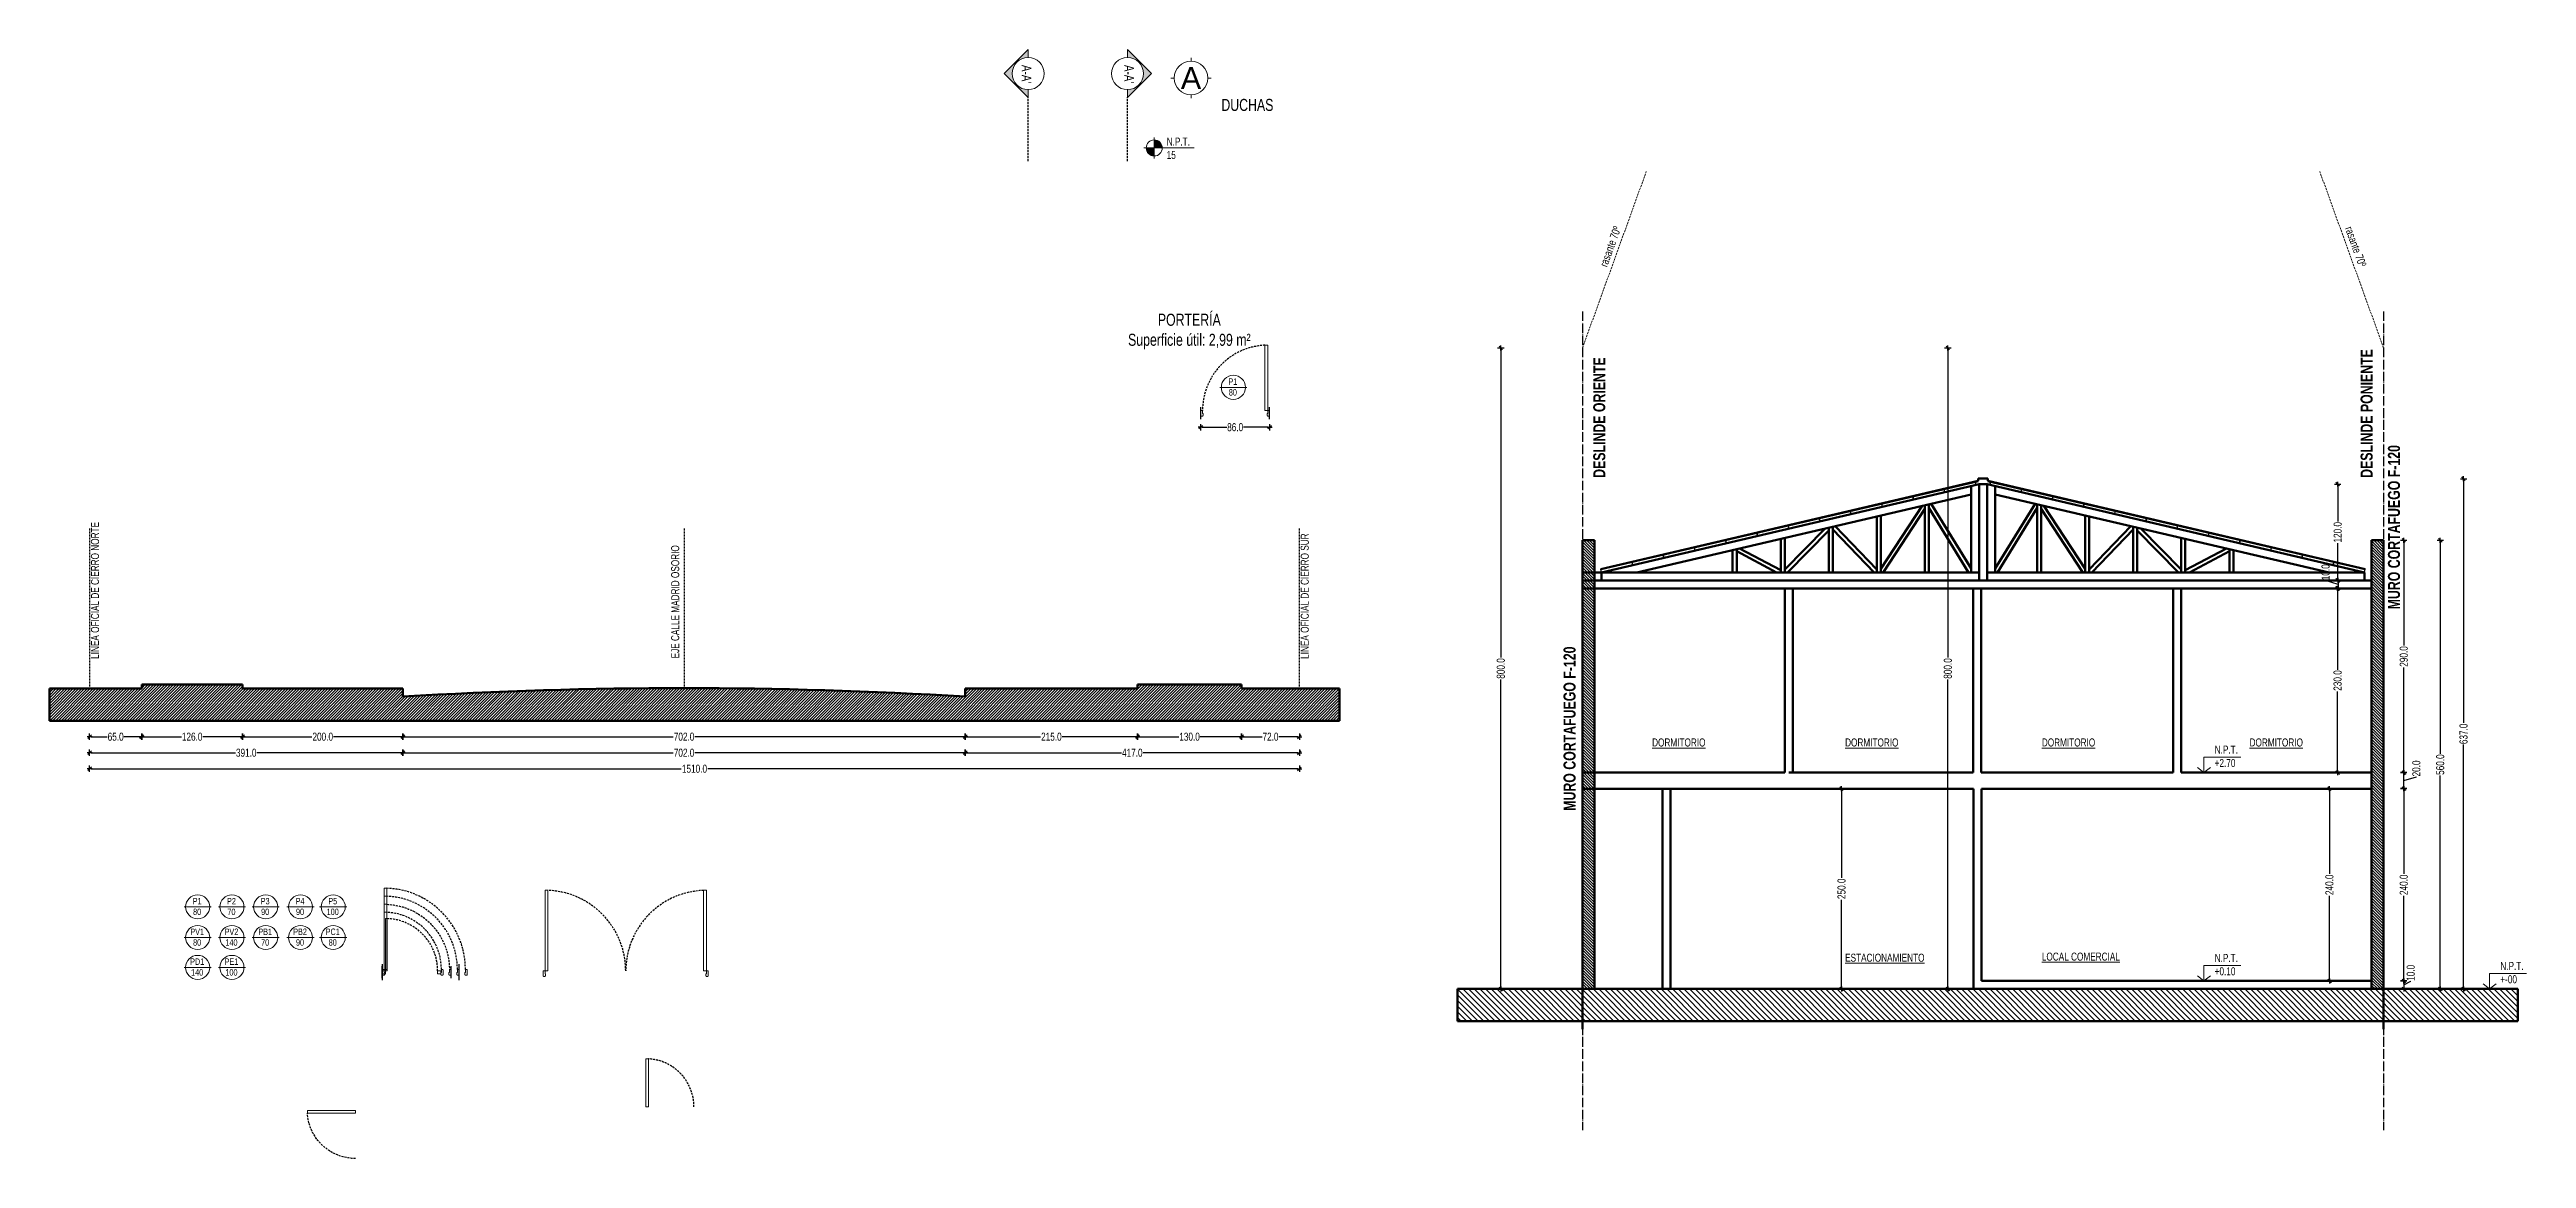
# Model space of a CAD drawing. Header units: centimetres. Extents: x 56177 to 99483, y 493 to 15482.
# Drawn here: x 56595 to 59687, y 5990 to 7374 of the extents above; entities that cross this region are included whole.
import ezdxf
from ezdxf.enums import TextEntityAlignment as Align

# ---------------------------------------------------------------- set-up
doc = ezdxf.new("R2010")
doc.units = ezdxf.units.CM
doc.header["$MEASUREMENT"] = 0
for name, pattern in [('ACAD_ISO04W100', [30, 24, -3, 0, -3]), ('DASHED2', [0.375, 0.25, -0.125]), ('HIDDEN', [0.375, 0.25, -0.125]), ('RAYITAS', [0.375, 0.25, -0.125])]:
    doc.linetypes.add(name, pattern=pattern)
for name, color, linetype, lineweight in [('.001', 252, 'Continuous', 13), ('.002', 2, 'Continuous', 20), ('0.1', 253, 'Continuous', 13), ('0.1 COTAS', 52, 'Continuous', 13), ('0.1 PUNTEADA NORMATIVA', 220, 'DASHED2', 15), ('0.15 PROYECCIONES', 6, 'HIDDEN', 15), ('0.15 TEXTOS', 212, 'Continuous', 20), ('0.2 PUERTAS', 2, 'Continuous', 20), ('0.2 VENTANAS', 2, 'Continuous', 20), ('0.2 VENTANAS PUERTAS', 2, 'Continuous', 25), ('0.5 MUROS', 1, 'Continuous', 50), ('0.8 TERRENO', 5, 'Continuous', 80)]:
    doc.layers.add(name, color=color, linetype=linetype, lineweight=lineweight)
doc.layers.add('0.10 EJES', color=120, linetype='ACAD_ISO04W100')
doc.layers.add('0.12 PUNTEADA', color=142, linetype='HIDDEN')
doc.layers.add('0.12 MOBILIARIO BLOQUES', color=251, linetype='Continuous', lineweight=13, true_color=0x616161)
doc.layers.add('0.13 PAVIMENTOS', color=253, linetype='Continuous', lineweight=15, true_color=0xadadad)
doc.layers.add('COLOR_ GRIS', color=253, linetype='Continuous', true_color=0xb5b5b5)
doc.layers.add('COLOR_ NARANJO', color=2, linetype='Continuous', true_color=0xffff14)
doc.styles.add('NICOLAS', font='swissel.ttf')
doc.styles.add('NICOLAS 1', font='swissl.ttf')
doc.styles.add('NICOLAS 2', font='swisscl.ttf')
doc.dimstyles.new('NICO CMS PEQUEÑAS', dxfattribs={"dimtxt": 10, "dimasz": 2, "dimexe": 0.18, "dimexo": 0.0625, "dimgap": 0.09, "dimtad": 0, "dimdec": 1, "dimzin": 0, "dimdsep": 46, "dimtxsty": 'NICOLAS 2', "dimblk": 'CRUZ2', "dimcen": 0.09, "dimse1": 1, "dimse2": 1, "dimclrd": 256, "dimclrt": 2, "dimadec": 0, "dimazin": 0, "dimtfac": 1, "dimtdec": 1, "dimtofl": 0, "dimtmove": 1, "dimatfit": 2, "dimldrblk": 'CRUZ2', "dimfxl": 1, "dimtolj": 1, "dimtzin": 0, "dimarcsym": 0})
pattern_1 = [(135, (21148.5437, 15969.4408), (-1.76776695, -1.76776695), [])]

msp = doc.modelspace()

# ---------------------------------------------------------------- texts
at = {"layer": '0.15 TEXTOS', "insert": (58123, 7312.09), "char_height": 15, "attachment_point": 3, "style": 'NICOLAS 2'}
msp.add_mtext('\\pxqc;DUCHAS', dxfattribs=at)
at = {"layer": '0.15 TEXTOS', "style": 'NICOLAS 2'}
for s, insert, char_height, width, attachment_point in [('N.P.T.\\P15', (57989.8, 7263.83), 10, 34.5015, 1), ('\\pxqc;PORTERÍA\\PSuperficie útil: 2,99 m²', (58110.21, 7043.96), 15, 184.2666, 3), ('\\pxsm1,qc;P1\\P80', (58064.78, 6963.2), 8, 15.2804, 1), ('{\\LDORMITORIO}', (58595.74, 6513.86), 10, 489.6147, 1), ('{\\LDORMITORIO}', (58836.63, 6513.86), 10, 489.6147, 1), ('{\\LDORMITORIO}', (59082.22, 6513.86), 10, 489.6147, 1), ('N.P.T. \\P+2.70', (59297.94, 6504.91), 10, 489.6147, 1), ('{\\LDORMITORIO}', (59341.51, 6513.86), 10, 489.6147, 1), ('\\pxsm1,qc;P1\\P80', (56772, 6314.8), 8, 15.2804, 1), ('\\pxsm1,qc;P2\\P70', (56814.79, 6314.8), 8, 15.2804, 1), ('\\pxsm1,qc;P3\\P90', (56856.88, 6314.8), 8, 15.2804, 1), ('\\pxsm1,qc;P4\\P90', (56900.39, 6314.8), 8, 15.2804, 1), ('\\pxsm1,qc;P5\\P100', (56941.21, 6314.8), 8, 15.2804, 1), ('\\pxsm1,qc;PV1\\P80', (56772, 6276.57), 8, 15.2804, 1), ('\\pxsm1,qc;PV2\\P140', (56814.79, 6276.57), 8, 15.2804, 1), ('\\pxsm1,qc;PB1\\P70', (56856.88, 6276.57), 8, 15.2804, 1), ('\\pxsm1,qc;PB2\\P90', (56900.39, 6276.57), 8, 15.2804, 1), ('\\pxsm1,qc;PC1\\P80', (56941.21, 6276.57), 8, 15.2804, 1), ('{\\LESTACIONAMIENTO}', (58836.63, 6245.19), 10, 489.6147, 1), ('{\\LLOCAL COMERCIAL}', (59082.22, 6246.55), 10, 489.6147, 1), ('\\pxsm1,qc;PD1\\P140', (56772, 6239.26), 8, 15.2804, 1), ('\\pxsm1,qc;PE1\\P100', (56814.79, 6239.26), 8, 15.2804, 1), ('N.P.T. \\P+0.10', (59297.94, 6244.91), 10, 489.6147, 1)]:
    msp.add_mtext(s, dxfattribs=dict(at, insert=insert, char_height=char_height, width=width, attachment_point=attachment_point))
at = {"layer": '0.15 TEXTOS', "width": 489.6147, "style": 'NICOLAS 2'}
for s, insert, char_height, attachment_point, rotation in [('rasante 70º', (58530.05, 7104.95), 10, 1, 70.1886), ('rasante 70º', (59487.53, 7104.95), 10, 3, 289.8114), ('{\\fSwis721 LtCn BT|b1|i0|c0|p34;MURO CORTAFUEGO F-120}', (59514.23, 6675.04), 15, 1, 90), ('LÍNEA OFICIAL DE CIERRO NORTE', (56647.13, 6613.16), 10, 1, 90), ('EJE CALLE MADRID OSORIO', (57371.34, 6613.8), 10, 1, 90), ('LÍNEA OFICIAL DE CIERRO SUR', (58157.13, 6613.16), 10, 1, 90), ('{\\fSwis721 LtCn BT|b1|i0|c0|p34;MURO CORTAFUEGO F-120}', (58485.17, 6423.6), 15, 1, 90)]:
    msp.add_mtext(s, dxfattribs=dict(at, insert=insert, char_height=char_height, attachment_point=attachment_point, rotation=rotation))
at = {"layer": '0.15 TEXTOS', "char_height": 15, "rotation": 90, "style": 'NICOLAS 2'}
for s, insert, attachment_point in [('{\\fSwis721 LtCn BT|b1|i0|c0|p34;DESLINDE ORIENTE}', (58537.51, 6839.17), 7), ('{\\fSwis721 LtCn BT|b1|i0|c0|p34;DESLINDE PONIENTE}', (59480.08, 6839.17), 1)]:
    msp.add_mtext(s, dxfattribs=dict(at, insert=insert, attachment_point=attachment_point))

# ---------------------------------------------------------------- blocks, each defined once
blk = doc.blocks.new('PU200')
at = {"layer": '.002'}
for points in [[(29252, 12054.2), (29249.8, 12054.2), (29249.8, 12053.9), (29249.5, 12053.9), (29249.5, 12047.5), (29249.8, 12047.5), (29249.8, 12047.2), (29251.8, 12047.2), (29251.8, 12050.9), (29252.5, 12050.9), (29252.5, 12053.7), (29252, 12053.7), (29252, 12054.2)], [(29453, 12054.2), (29455.2, 12054.2), (29455.2, 12053.9), (29455.5, 12053.9), (29455.5, 12047.5), (29455.2, 12047.5), (29455.2, 12047.2), (29453.2, 12047.2), (29453.2, 12050.9), (29452.5, 12050.9), (29452.5, 12053.7), (29453, 12053.7), (29453, 12054.2)]]:
    blk.add_lwpolyline(points, dxfattribs=at)
at = {"layer": '.002', "ltscale": 200}
for points in [[(29255.3, 12047.2), (29251.8, 12047.2), (29251.8, 11946.5), (29255.3, 11946.5)], [(29449.7, 12047.2), (29453.2, 12047.2), (29453.2, 11946.5), (29449.7, 11946.5)]]:
    blk.add_lwpolyline(points, close=True, dxfattribs=at)
at = {"layer": '0.12 PUNTEADA', "linetype": 'RAYITAS', "ltscale": 10}
for centre, start, end in [((29251.5, 12047.7), 272.1011, 359.7), ((29453.4, 12047.7), 180.3, 267.8989)]:
    blk.add_arc(centre, 100.9, start, end, dxfattribs=at)
blk = doc.blocks.new('PU100')
at = {"layer": '.002'}
for points in [[(31504.3, 8260.3), (31502.1, 8260.3), (31502.1, 8260), (31501.8, 8260), (31501.8, 8253.6), (31502.1, 8253.6), (31502.1, 8253.3), (31504.1, 8253.3), (31504.1, 8257), (31504.8, 8257), (31504.8, 8259.8), (31504.3, 8259.8), (31504.3, 8260.3)], [(31605.3, 8260.3), (31607.5, 8260.3), (31607.5, 8260), (31607.8, 8260), (31607.8, 8253.6), (31607.5, 8253.6), (31607.5, 8253.3), (31605.5, 8253.3), (31605.5, 8257), (31604.8, 8257), (31604.8, 8259.8), (31605.3, 8259.8), (31605.3, 8260.3)]]:
    blk.add_lwpolyline(points, dxfattribs=at)
at = {"layer": '.002', "ltscale": 200}
blk.add_lwpolyline([(31602, 8253.3), (31605.5, 8253.3), (31605.5, 8151.9), (31602, 8151.9)], close=True, dxfattribs=at)
at = {"layer": '0.12 PUNTEADA', "linetype": 'RAYITAS', "ltscale": 10}
blk.add_arc((31605.5, 8253.3), 101.4, 180, 268.0219, dxfattribs=at)
blk = doc.blocks.new('pu801hoja')
at = {"layer": '.002', "ltscale": 200}
blk.add_lwpolyline([(7365.8, 1357.3), (7369.3, 1357.3), (7369.3, 1438.7), (7365.8, 1438.7)], close=True, dxfattribs=at)
at = {"layer": '.002'}
for points in [[(7288.1, 1350.3), (7285.9, 1350.3), (7285.9, 1350.6), (7285.6, 1350.6), (7285.6, 1357), (7285.9, 1357), (7285.9, 1357.3), (7287.9, 1357.3), (7287.9, 1353.6), (7288.6, 1353.6), (7288.6, 1350.8), (7288.1, 1350.8), (7288.1, 1350.3)], [(7369.1, 1350.3), (7371.3, 1350.3), (7371.3, 1350.6), (7371.6, 1350.6), (7371.6, 1357), (7371.3, 1357), (7371.3, 1357.3), (7369.3, 1357.3), (7369.3, 1353.6), (7368.6, 1353.6), (7368.6, 1350.8), (7369.1, 1350.8), (7369.1, 1350.3)]]:
    blk.add_lwpolyline(points, dxfattribs=at)
at = {"layer": '0.12 PUNTEADA', "linetype": 'HIDDEN', "ltscale": 10}
blk.add_arc((7369.3, 1357.3), 81.4, 92.4643, 180, dxfattribs=at)
at = {"layer": 'Defpoints', "ltscale": 10}
for p, q in [((7285.6, 1346.3), (7285.6, 1361.3)), ((7371.6, 1346.3), (7371.6, 1361.3))]:
    blk.add_line(p, q, dxfattribs=at)
blk = doc.blocks.new('puerta76')
at = {"layer": '.002', "ltscale": 200}
blk.add_lwpolyline([(1865.5, 141.4), (1862, 141.4), (1862, 212.8), (1865.5, 212.8)], close=True, dxfattribs=at)
at = {"layer": '.002'}
for points in [[(1862.2, 134.4), (1860, 134.4), (1860, 134.7), (1859.7, 134.7), (1859.7, 141.1), (1860, 141.1), (1860, 141.4), (1862, 141.4), (1862, 137.7), (1862.7, 137.7), (1862.7, 134.9), (1862.2, 134.9), (1862.2, 134.4)], [(1933.2, 134.4), (1935.4, 134.4), (1935.4, 134.7), (1935.7, 134.7), (1935.7, 141.1), (1935.4, 141.1), (1935.4, 141.4), (1933.4, 141.4), (1933.4, 137.7), (1932.7, 137.7), (1932.7, 134.9), (1933.2, 134.9), (1933.2, 134.4)]]:
    blk.add_lwpolyline(points, dxfattribs=at)
at = {"layer": '0.12 PUNTEADA', "linetype": 'RAYITAS', "ltscale": 10}
blk.add_arc((1862, 141.4), 71.4, 0, 87.1903, dxfattribs=at)
blk = doc.blocks.new('PU90SIMPLE')
at = {"layer": '.002'}
for points in [[(27494.2, 12751), (27492, 12751), (27492, 12750.7), (27491.7, 12750.7), (27491.7, 12744.3), (27492, 12744.3), (27492, 12744), (27494, 12744), (27494, 12747.7), (27494.7, 12747.7), (27494.7, 12750.5), (27494.2, 12750.5), (27494.2, 12751)], [(27585.2, 12751), (27587.4, 12751), (27587.4, 12750.7), (27587.7, 12750.7), (27587.7, 12744.3), (27587.4, 12744.3), (27587.4, 12744), (27585.4, 12744), (27585.4, 12747.7), (27584.7, 12747.7), (27584.7, 12750.5), (27585.2, 12750.5), (27585.2, 12751)]]:
    blk.add_lwpolyline(points, dxfattribs=at)
at = {"layer": '.002', "ltscale": 200}
blk.add_lwpolyline([(27581.9, 12744), (27585.4, 12744), (27585.4, 12652.6), (27581.9, 12652.6)], close=True, dxfattribs=at)
at = {"layer": '0.12 PUNTEADA', "linetype": 'RAYITAS', "ltscale": 10}
blk.add_arc((27585.4, 12744), 91.4, 180, 267.8054, dxfattribs=at)
at = {"layer": 'Defpoints', "ltscale": 10}
for p, q in [((27491.7, 12757.5), (27491.7, 12737.5)), ((27587.7, 12757.5), (27587.7, 12737.5))]:
    blk.add_line(p, q, dxfattribs=at)
blk = doc.blocks.new('PUERTABAÑO')
at = {"layer": '0.12 PUNTEADA', "ltscale": 10}
blk.add_arc((31671.1, 8932.2), 65, 0, 88.2368, dxfattribs=at)
at = {"layer": '0.2 PUERTAS', "ltscale": 10}
for points in [[(31671.1, 8932.2), (31671.1, 8997.2), (31673.1, 8997.2), (31673.1, 8932.2), (31671.1, 8932.2)], [(31671.1, 8932.2), (31667.1, 8932.2), (31667.1, 8928.2), (31671.1, 8928.2), (31671.1, 8932.2)], [(31740.1, 8932.2), (31736.1, 8932.2), (31736.1, 8928.2), (31740.1, 8928.2), (31740.1, 8932.2)]]:
    blk.add_lwpolyline(points, dxfattribs=at)
blk = doc.blocks.new('CRUZ2')
at = {"layer": 'COLOR_ NARANJO', "color": 8}
for p, q in [((-1.5, 0), (1.5, 0)), ((0, 2), (0, -2))]:
    blk.add_line(p, q, dxfattribs=at)
at = {"layer": 'COLOR_ NARANJO', "color": 4}
blk.add_lwpolyline([(-1.1, -1.1), (0, 0), (1.1, 1.1)], dxfattribs=at)
blk = doc.blocks.new('*D9')
at = {"layer": '0.1 COTAS', "lineweight": -2, "transparency": 16777216}
for p, q in [((56647.4, 6516), (56667.5, 6516)), ((56708.4, 6516), (56688.3, 6516))]:
    blk.add_line(p, q, dxfattribs=at)
at = {"layer": 'Defpoints', "color": 0, "transparency": 16777216}
for p in [(56645.4, 6576), (56710.4, 6576), (56710.4, 6516)]:
    blk.add_point(p, dxfattribs=at)
at = {"layer": '0.1 COTAS', "lineweight": -2, "transparency": 16777216, "xscale": 2, "yscale": 2, "zscale": 2, "rotation": 180}
blk.add_blockref('CRUZ2', (56645.4, 6516), dxfattribs=at)
at = {"layer": '0.1 COTAS', "lineweight": -2, "transparency": 16777216, "xscale": 2, "yscale": 2, "zscale": 2}
blk.add_blockref('CRUZ2', (56710.4, 6516), dxfattribs=at)
at = {"layer": '0.1 COTAS', "color": 2, "transparency": 16777216, "insert": (56677.9, 6516), "char_height": 10, "attachment_point": 5, "style": 'NICOLAS 2'}
blk.add_mtext('\\A1;65.0', dxfattribs=at)
blk = doc.blocks.new('*D10')
at = {"layer": '0.1 COTAS', "lineweight": -2, "ltscale": 10, "transparency": 16777216}
for p, q in [((56712.4, 6516), (56760, 6516)), ((56834.4, 6516), (56786.8, 6516))]:
    blk.add_line(p, q, dxfattribs=at)
at = {"layer": 'Defpoints', "color": 0, "ltscale": 10, "transparency": 16777216}
for p in [(56710.4, 6576), (56836.4, 6576), (56836.4, 6516)]:
    blk.add_point(p, dxfattribs=at)
at = {"layer": '0.1 COTAS', "lineweight": -2, "ltscale": 10, "transparency": 16777216, "xscale": 2, "yscale": 2, "zscale": 2, "rotation": 180}
blk.add_blockref('CRUZ2', (56710.4, 6516), dxfattribs=at)
at = {"layer": '0.1 COTAS', "lineweight": -2, "ltscale": 10, "transparency": 16777216, "xscale": 2, "yscale": 2, "zscale": 2}
blk.add_blockref('CRUZ2', (56836.4, 6516), dxfattribs=at)
at = {"layer": '0.1 COTAS', "color": 2, "ltscale": 10, "transparency": 16777216, "insert": (56773.4, 6516), "char_height": 10, "attachment_point": 5, "style": 'NICOLAS 2'}
blk.add_mtext('\\A1;126.0', dxfattribs=at)
blk = doc.blocks.new('*D11')
at = {"layer": '0.1 COTAS', "lineweight": -2, "ltscale": 10, "transparency": 16777216}
for p, q in [((56838.4, 6516), (56922.8, 6516)), ((57034.4, 6516), (56949.9, 6516))]:
    blk.add_line(p, q, dxfattribs=at)
at = {"layer": 'Defpoints', "color": 0, "ltscale": 10, "transparency": 16777216}
for p in [(56836.4, 6576), (57036.4, 6576), (57036.4, 6516)]:
    blk.add_point(p, dxfattribs=at)
at = {"layer": '0.1 COTAS', "lineweight": -2, "ltscale": 10, "transparency": 16777216, "xscale": 2, "yscale": 2, "zscale": 2, "rotation": 180}
blk.add_blockref('CRUZ2', (56836.4, 6516), dxfattribs=at)
at = {"layer": '0.1 COTAS', "lineweight": -2, "ltscale": 10, "transparency": 16777216, "xscale": 2, "yscale": 2, "zscale": 2}
blk.add_blockref('CRUZ2', (57036.4, 6516), dxfattribs=at)
at = {"layer": '0.1 COTAS', "color": 2, "ltscale": 10, "transparency": 16777216, "insert": (56936.4, 6516), "char_height": 10, "attachment_point": 5, "style": 'NICOLAS 2'}
blk.add_mtext('\\A1;200.0', dxfattribs=at)
blk = doc.blocks.new('*D12')
at = {"layer": '0.1 COTAS', "lineweight": -2, "ltscale": 10, "transparency": 16777216}
for p, q in [((57038.4, 6516), (57373.9, 6516)), ((57736.4, 6516), (57400.9, 6516))]:
    blk.add_line(p, q, dxfattribs=at)
at = {"layer": 'Defpoints', "color": 0, "ltscale": 10, "transparency": 16777216}
for p in [(57036.4, 6576), (57738.4, 6566), (57738.4, 6516)]:
    blk.add_point(p, dxfattribs=at)
at = {"layer": '0.1 COTAS', "lineweight": -2, "ltscale": 10, "transparency": 16777216, "xscale": 2, "yscale": 2, "zscale": 2, "rotation": 180}
blk.add_blockref('CRUZ2', (57036.4, 6516), dxfattribs=at)
at = {"layer": '0.1 COTAS', "lineweight": -2, "ltscale": 10, "transparency": 16777216, "xscale": 2, "yscale": 2, "zscale": 2}
blk.add_blockref('CRUZ2', (57738.4, 6516), dxfattribs=at)
at = {"layer": '0.1 COTAS', "color": 2, "ltscale": 10, "transparency": 16777216, "insert": (57387.4, 6516), "char_height": 10, "attachment_point": 5, "style": 'NICOLAS 2'}
blk.add_mtext('\\A1;702.0', dxfattribs=at)
blk = doc.blocks.new('*D13')
at = {"layer": '0.1 COTAS', "lineweight": -2, "ltscale": 10, "transparency": 16777216}
for p, q in [((57740.4, 6516), (57832.3, 6516)), ((57951.4, 6516), (57859.4, 6516))]:
    blk.add_line(p, q, dxfattribs=at)
at = {"layer": 'Defpoints', "color": 0, "ltscale": 10, "transparency": 16777216}
for p in [(57738.4, 6566), (57953.4, 6576), (57953.4, 6516)]:
    blk.add_point(p, dxfattribs=at)
at = {"layer": '0.1 COTAS', "lineweight": -2, "ltscale": 10, "transparency": 16777216, "xscale": 2, "yscale": 2, "zscale": 2, "rotation": 180}
blk.add_blockref('CRUZ2', (57738.4, 6516), dxfattribs=at)
at = {"layer": '0.1 COTAS', "lineweight": -2, "ltscale": 10, "transparency": 16777216, "xscale": 2, "yscale": 2, "zscale": 2}
blk.add_blockref('CRUZ2', (57953.4, 6516), dxfattribs=at)
at = {"layer": '0.1 COTAS', "color": 2, "ltscale": 10, "transparency": 16777216, "insert": (57845.9, 6516), "char_height": 10, "attachment_point": 5, "style": 'NICOLAS 2'}
blk.add_mtext('\\A1;215.0', dxfattribs=at)
blk = doc.blocks.new('*D14')
at = {"layer": '0.1 COTAS', "lineweight": -2, "ltscale": 10, "transparency": 16777216}
for p, q in [((57955.4, 6516), (58005, 6516)), ((58081.4, 6516), (58031.8, 6516))]:
    blk.add_line(p, q, dxfattribs=at)
at = {"layer": 'Defpoints', "color": 0, "ltscale": 10, "transparency": 16777216}
for p in [(57953.4, 6576), (58083.4, 6576), (58083.4, 6516)]:
    blk.add_point(p, dxfattribs=at)
at = {"layer": '0.1 COTAS', "lineweight": -2, "ltscale": 10, "transparency": 16777216, "xscale": 2, "yscale": 2, "zscale": 2, "rotation": 180}
blk.add_blockref('CRUZ2', (57953.4, 6516), dxfattribs=at)
at = {"layer": '0.1 COTAS', "lineweight": -2, "ltscale": 10, "transparency": 16777216, "xscale": 2, "yscale": 2, "zscale": 2}
blk.add_blockref('CRUZ2', (58083.4, 6516), dxfattribs=at)
at = {"layer": '0.1 COTAS', "color": 2, "ltscale": 10, "transparency": 16777216, "insert": (58018.4, 6516), "char_height": 10, "attachment_point": 5, "style": 'NICOLAS 2'}
blk.add_mtext('\\A1;130.0', dxfattribs=at)
blk = doc.blocks.new('*D15')
at = {"layer": '0.1 COTAS', "lineweight": -2, "ltscale": 10, "transparency": 16777216}
for p, q in [((58085.4, 6516), (58109, 6516)), ((58153.4, 6516), (58129.7, 6516))]:
    blk.add_line(p, q, dxfattribs=at)
at = {"layer": 'Defpoints', "color": 0, "ltscale": 10, "transparency": 16777216}
for p in [(58083.4, 6576), (58155.4, 6576), (58155.4, 6516)]:
    blk.add_point(p, dxfattribs=at)
at = {"layer": '0.1 COTAS', "lineweight": -2, "ltscale": 10, "transparency": 16777216, "xscale": 2, "yscale": 2, "zscale": 2, "rotation": 180}
blk.add_blockref('CRUZ2', (58083.4, 6516), dxfattribs=at)
at = {"layer": '0.1 COTAS', "lineweight": -2, "ltscale": 10, "transparency": 16777216, "xscale": 2, "yscale": 2, "zscale": 2}
blk.add_blockref('CRUZ2', (58155.4, 6516), dxfattribs=at)
at = {"layer": '0.1 COTAS', "color": 2, "ltscale": 10, "transparency": 16777216, "insert": (58119.4, 6516), "char_height": 10, "attachment_point": 5, "style": 'NICOLAS 2'}
blk.add_mtext('\\A1;72.0', dxfattribs=at)
blk = doc.blocks.new('*D16')
at = {"layer": '0.1 COTAS', "lineweight": -2, "ltscale": 10, "transparency": 16777216}
for p, q in [((57740.4, 6496), (57933.3, 6496)), ((58153.4, 6496), (57960.5, 6496))]:
    blk.add_line(p, q, dxfattribs=at)
at = {"layer": 'Defpoints', "color": 0, "ltscale": 10, "transparency": 16777216}
for p in [(57738.4, 6576), (58155.4, 6576), (57738.4, 6496)]:
    blk.add_point(p, dxfattribs=at)
at = {"layer": '0.1 COTAS', "lineweight": -2, "ltscale": 10, "transparency": 16777216, "xscale": 2, "yscale": 2, "zscale": 2, "rotation": 180}
blk.add_blockref('CRUZ2', (57738.4, 6496), dxfattribs=at)
at = {"layer": '0.1 COTAS', "lineweight": -2, "ltscale": 10, "transparency": 16777216, "xscale": 2, "yscale": 2, "zscale": 2}
blk.add_blockref('CRUZ2', (58155.4, 6496), dxfattribs=at)
at = {"layer": '0.1 COTAS', "color": 2, "ltscale": 10, "transparency": 16777216, "insert": (57946.9, 6496), "char_height": 10, "attachment_point": 5, "style": 'NICOLAS 2'}
blk.add_mtext('\\A1;417.0', dxfattribs=at)
blk = doc.blocks.new('*D17')
at = {"layer": '0.1 COTAS', "lineweight": -2, "ltscale": 10, "transparency": 16777216}
for p, q in [((57038.4, 6496), (57373.9, 6496)), ((57736.4, 6496), (57400.9, 6496))]:
    blk.add_line(p, q, dxfattribs=at)
at = {"layer": 'Defpoints', "color": 0, "ltscale": 10, "transparency": 16777216}
for p in [(57036.4, 6566), (57738.4, 6576), (57036.4, 6496)]:
    blk.add_point(p, dxfattribs=at)
at = {"layer": '0.1 COTAS', "lineweight": -2, "ltscale": 10, "transparency": 16777216, "xscale": 2, "yscale": 2, "zscale": 2, "rotation": 180}
blk.add_blockref('CRUZ2', (57036.4, 6496), dxfattribs=at)
at = {"layer": '0.1 COTAS', "lineweight": -2, "ltscale": 10, "transparency": 16777216, "xscale": 2, "yscale": 2, "zscale": 2}
blk.add_blockref('CRUZ2', (57738.4, 6496), dxfattribs=at)
at = {"layer": '0.1 COTAS', "color": 2, "ltscale": 10, "transparency": 16777216, "insert": (57387.4, 6496), "char_height": 10, "attachment_point": 5, "style": 'NICOLAS 2'}
blk.add_mtext('\\A1;702.0', dxfattribs=at)
blk = doc.blocks.new('*D18')
at = {"layer": '0.1 COTAS', "lineweight": -2, "ltscale": 10, "transparency": 16777216}
for p, q in [((56647.4, 6496), (56827.3, 6496)), ((57034.4, 6496), (56854.4, 6496))]:
    blk.add_line(p, q, dxfattribs=at)
at = {"layer": 'Defpoints', "color": 0, "ltscale": 10, "transparency": 16777216}
for p in [(56645.4, 6576), (57036.4, 6566), (56645.4, 6496)]:
    blk.add_point(p, dxfattribs=at)
at = {"layer": '0.1 COTAS', "lineweight": -2, "ltscale": 10, "transparency": 16777216, "xscale": 2, "yscale": 2, "zscale": 2, "rotation": 180}
blk.add_blockref('CRUZ2', (56645.4, 6496), dxfattribs=at)
at = {"layer": '0.1 COTAS', "lineweight": -2, "ltscale": 10, "transparency": 16777216, "xscale": 2, "yscale": 2, "zscale": 2}
blk.add_blockref('CRUZ2', (57036.4, 6496), dxfattribs=at)
at = {"layer": '0.1 COTAS', "color": 2, "ltscale": 10, "transparency": 16777216, "insert": (56840.9, 6496), "char_height": 10, "attachment_point": 5, "style": 'NICOLAS 2'}
blk.add_mtext('\\A1;391.0', dxfattribs=at)
blk = doc.blocks.new('*D19')
at = {"layer": '0.1 COTAS', "lineweight": -2, "ltscale": 10, "transparency": 16777216}
for p, q in [((56647.4, 6476), (57383.8, 6476)), ((58153.4, 6476), (57416.9, 6476))]:
    blk.add_line(p, q, dxfattribs=at)
at = {"layer": 'Defpoints', "color": 0, "ltscale": 10, "transparency": 16777216}
for p in [(56645.4, 6576), (58155.4, 6576), (58155.4, 6476)]:
    blk.add_point(p, dxfattribs=at)
at = {"layer": '0.1 COTAS', "lineweight": -2, "ltscale": 10, "transparency": 16777216, "xscale": 2, "yscale": 2, "zscale": 2, "rotation": 180}
blk.add_blockref('CRUZ2', (56645.4, 6476), dxfattribs=at)
at = {"layer": '0.1 COTAS', "lineweight": -2, "ltscale": 10, "transparency": 16777216, "xscale": 2, "yscale": 2, "zscale": 2}
blk.add_blockref('CRUZ2', (58155.4, 6476), dxfattribs=at)
at = {"layer": '0.1 COTAS', "color": 2, "ltscale": 10, "transparency": 16777216, "insert": (57400.4, 6476), "char_height": 10, "attachment_point": 5, "style": 'NICOLAS 2'}
blk.add_mtext('\\A1;1510.0', dxfattribs=at)
blk = doc.blocks.new('EJE')
at = {"layer": '0.15 TEXTOS'}
for p, q in [((-10, 0), (-12, 0)), ((0, 10), (0, 12)), ((10, 0), (12, 0)), ((0, -10), (0, -12))]:
    blk.add_line(p, q, dxfattribs=at)
blk.add_circle((0, 0), 10, dxfattribs=at)
at = {"layer": '0.15 TEXTOS', "style": 'NICOLAS'}
blk.add_attdef('A', text='', height=13, dxfattribs=at).set_placement((0, 0), align=Align.MIDDLE_CENTER)
blk = doc.blocks.new('CORTE')
at = {"layer": '.001', "ltscale": 10}
blk.add_hatch(color=256, dxfattribs=at).paths.add_polyline_path([(6962.3, 4767.2), (6972.3, 4767.2), (6942.3, 4797.2), (6912.3, 4767.2), (6922.3, 4767.2, -1)])
for p, q in [((6912.3, 4767.2), (6942.3, 4797.2)), ((6972.3, 4767.2), (6942.3, 4797.2)), ((6912.3, 4767.2), (6922.3, 4767.2)), ((6962.3, 4767.2), (6972.3, 4767.2))]:
    blk.add_line(p, q, dxfattribs=at)
blk.add_circle((6942.3, 4767.2), 20, dxfattribs=at)
at = {"layer": '0.12 PUNTEADA', "ltscale": 10, "extrusion": (0, 0, -1)}
blk.add_line((7051.7, 4767.2), (6971.7, 4767.2), dxfattribs=at)
at = {"layer": '0.15 TEXTOS', "ltscale": 10, "style": 'NICOLAS 2'}
blk.add_attdef("A-A'", (6931.5, 4763.2), '', height=12, dxfattribs=at)
blk = doc.blocks.new('*D46')
at = {"layer": '0.2 VENTANAS', "lineweight": -2, "ltscale": 10, "transparency": 16777216}
for p, q in [((58034.3, 6902.3), (58064.9, 6902.3)), ((58116.3, 6902.3), (58085.7, 6902.3))]:
    blk.add_line(p, q, dxfattribs=at)
at = {"layer": 'Defpoints', "color": 0, "ltscale": 10, "transparency": 16777216}
for p in [(58032.3, 6912.4), (58118.3, 6912.4), (58118.3, 6902.3)]:
    blk.add_point(p, dxfattribs=at)
at = {"layer": '0.2 VENTANAS', "lineweight": -2, "ltscale": 10, "transparency": 16777216, "xscale": 2, "yscale": 2, "zscale": 2, "rotation": 180}
blk.add_blockref('CRUZ2', (58032.3, 6902.3), dxfattribs=at)
at = {"layer": '0.2 VENTANAS', "lineweight": -2, "ltscale": 10, "transparency": 16777216, "xscale": 2, "yscale": 2, "zscale": 2}
blk.add_blockref('CRUZ2', (58118.3, 6902.3), dxfattribs=at)
at = {"layer": '0.2 VENTANAS', "color": 2, "ltscale": 10, "transparency": 16777216, "insert": (58075.3, 6902.3), "char_height": 10, "attachment_point": 5, "style": 'NICOLAS 2'}
blk.add_mtext('\\A1;86.0', dxfattribs=at)
blk = doc.blocks.new('1')
at = {"layer": '.002', "ltscale": 200}
blk.add_lwpolyline([(40029.4, -6128.2), (40029.4, -6188.1), (40025.9, -6188.1), (40025.9, -6128.2)], dxfattribs=at)
at = {"layer": '0.12 PUNTEADA', "linetype": 'HIDDEN', "ltscale": 10}
blk.add_arc((40025.9, -6188.1), 60, 0, 86.6558, dxfattribs=at)
at = {"layer": '0.2 VENTANAS', "ltscale": 10}
for p, q in [((40025.9, -6128.1), (40025.9, -6188.1)), ((40029.4, -6128.2), (40025.9, -6128.2))]:
    blk.add_line(p, q, dxfattribs=at)
blk = doc.blocks.new('5')
at = {"layer": '0.1 PUNTEADA NORMATIVA', "ltscale": 100}
blk.add_line((38933, -2700.5), (38903, -2700.5), dxfattribs=at)
at = {"layer": '0.15 TEXTOS'}
for p, q in [((38964, -2681.3), (38918, -2681.3)), ((38918, -2681.3), (38918, -2700.5)), ((38918, -2700.5), (38909.9, -2694)), ((38918, -2700.5), (38926.2, -2694))]:
    blk.add_line(p, q, dxfattribs=at)
at = {"layer": '0.15 TEXTOS', "insert": (38931.4, -2666.7), "char_height": 10, "width": 489.615, "attachment_point": 1, "style": 'NICOLAS 2'}
blk.add_mtext('N.P.T. \\P+-00', dxfattribs=at)
blk = doc.blocks.new('*D61')
at = {"layer": '0.2 VENTANAS', "lineweight": -2, "ltscale": 10, "transparency": 16777216}
for p, q in [((59534, 6449.2), (59534, 6344.7)), ((59534, 6213.2), (59534, 6317.6))]:
    blk.add_line(p, q, dxfattribs=at)
at = {"layer": 'Defpoints', "color": 0, "ltscale": 10, "transparency": 16777216}
for p in [(59493.8, 6451.2), (59534, 6451.2), (59493.8, 6211.2)]:
    blk.add_point(p, dxfattribs=at)
at = {"layer": '0.2 VENTANAS', "lineweight": -2, "ltscale": 10, "transparency": 16777216, "xscale": 2, "yscale": 2, "zscale": 2}
for p, rotation in [((59534, 6451.2), 90), ((59534, 6211.2), 270)]:
    blk.add_blockref('CRUZ2', p, dxfattribs=dict(at, rotation=rotation))
at = {"layer": '0.2 VENTANAS', "color": 2, "ltscale": 10, "transparency": 16777216, "insert": (59534, 6331.2), "char_height": 10, "attachment_point": 5, "rotation": 90, "style": 'NICOLAS 2'}
blk.add_mtext('\\A1;240.0', dxfattribs=at)
blk = doc.blocks.new('*D62')
at = {"layer": '0.2 VENTANAS', "lineweight": -2, "ltscale": 10, "transparency": 16777216}
for p, q in [((59534, 6453.2), (59534, 6469.2)), ((59534, 6461.2), (59549.7, 6465.9)), ((59549.7, 6465.9), (59549.7, 6466))]:
    blk.add_line(p, q, dxfattribs=at)
at = {"layer": 'Defpoints', "color": 0, "ltscale": 10, "transparency": 16777216}
for p in [(59493.8, 6471.2), (59534, 6471.2), (59493.8, 6451.2)]:
    blk.add_point(p, dxfattribs=at)
at = {"layer": '0.2 VENTANAS', "lineweight": -2, "ltscale": 10, "transparency": 16777216, "xscale": 2, "yscale": 2, "zscale": 2}
for p, rotation in [((59534, 6471.2), 90), ((59534, 6451.2), 270)]:
    blk.add_blockref('CRUZ2', p, dxfattribs=dict(at, rotation=rotation))
at = {"layer": '0.2 VENTANAS', "color": 2, "ltscale": 10, "transparency": 16777216, "insert": (59549.7, 6476.4), "char_height": 10, "attachment_point": 5, "rotation": 90, "style": 'NICOLAS 2'}
blk.add_mtext('\\A1;20.0', dxfattribs=at)
blk = doc.blocks.new('*D63')
at = {"layer": '0.2 VENTANAS', "lineweight": -2, "ltscale": 10, "transparency": 16777216}
for p, q in [((59534, 6759.2), (59534, 6629.7)), ((59534, 6473.2), (59534, 6602.6))]:
    blk.add_line(p, q, dxfattribs=at)
at = {"layer": 'Defpoints', "color": 0, "ltscale": 10, "transparency": 16777216}
for p in [(59508.8, 6761.2), (59534, 6761.2), (59493.8, 6471.2)]:
    blk.add_point(p, dxfattribs=at)
at = {"layer": '0.2 VENTANAS', "lineweight": -2, "ltscale": 10, "transparency": 16777216, "xscale": 2, "yscale": 2, "zscale": 2}
for p, rotation in [((59534, 6761.2), 90), ((59534, 6471.2), 270)]:
    blk.add_blockref('CRUZ2', p, dxfattribs=dict(at, rotation=rotation))
at = {"layer": '0.2 VENTANAS', "color": 2, "ltscale": 10, "transparency": 16777216, "insert": (59534, 6616.2), "char_height": 10, "attachment_point": 5, "rotation": 90, "style": 'NICOLAS 2'}
blk.add_mtext('\\A1;290.0', dxfattribs=at)
blk = doc.blocks.new('*D64')
at = {"layer": '0.2 VENTANAS', "lineweight": -2, "ltscale": 10, "transparency": 16777216}
for p, q in [((59451.4, 6699.2), (59451.4, 6599.7)), ((59451.4, 6473.2), (59451.4, 6572.6))]:
    blk.add_line(p, q, dxfattribs=at)
at = {"layer": 'Defpoints', "color": 0, "ltscale": 10, "transparency": 16777216}
for p in [(59451.4, 6701.2), (59451.4, 6471.2), (59451.4, 6471.2)]:
    blk.add_point(p, dxfattribs=at)
at = {"layer": '0.2 VENTANAS', "lineweight": -2, "ltscale": 10, "transparency": 16777216, "xscale": 2, "yscale": 2, "zscale": 2}
for p, rotation in [((59451.4, 6701.2), 90), ((59451.4, 6471.2), 270)]:
    blk.add_blockref('CRUZ2', p, dxfattribs=dict(at, rotation=rotation))
at = {"layer": '0.2 VENTANAS', "color": 2, "ltscale": 10, "transparency": 16777216, "insert": (59451.4, 6586.2), "char_height": 10, "attachment_point": 5, "rotation": 90, "style": 'NICOLAS 2'}
blk.add_mtext('\\A1;230.0', dxfattribs=at)
blk = doc.blocks.new('*D65')
at = {"layer": '0.2 VENTANAS', "lineweight": -2, "ltscale": 10, "transparency": 16777216}
for p, q in [((59441.2, 6449.2), (59441.2, 6344.7)), ((59441.2, 6213.2), (59441.2, 6317.6))]:
    blk.add_line(p, q, dxfattribs=at)
at = {"layer": 'Defpoints', "color": 0, "ltscale": 10, "transparency": 16777216}
for p in [(59441.2, 6451.2), (59441.2, 6211.2), (59441.2, 6211.2)]:
    blk.add_point(p, dxfattribs=at)
at = {"layer": '0.2 VENTANAS', "lineweight": -2, "ltscale": 10, "transparency": 16777216, "xscale": 2, "yscale": 2, "zscale": 2}
for p, rotation in [((59441.2, 6451.2), 90), ((59441.2, 6211.2), 270)]:
    blk.add_blockref('CRUZ2', p, dxfattribs=dict(at, rotation=rotation))
at = {"layer": '0.2 VENTANAS', "color": 2, "ltscale": 10, "transparency": 16777216, "insert": (59441.2, 6331.2), "char_height": 10, "attachment_point": 5, "rotation": 90, "style": 'NICOLAS 2'}
blk.add_mtext('\\A1;240.0', dxfattribs=at)
blk = doc.blocks.new('*D66')
at = {"layer": '0.2 VENTANAS', "lineweight": -2, "ltscale": 10, "transparency": 16777216}
for p, q in [((59451.5, 6829.2), (59451.5, 6784.6)), ((59451.5, 6713.2), (59451.5, 6757.7))]:
    blk.add_line(p, q, dxfattribs=at)
at = {"layer": 'Defpoints', "color": 0, "ltscale": 10, "transparency": 16777216}
for p in [(59003.8, 6831.2), (59003.8, 6711.2), (59451.5, 6711.2)]:
    blk.add_point(p, dxfattribs=at)
at = {"layer": '0.2 VENTANAS', "lineweight": -2, "ltscale": 10, "transparency": 16777216, "xscale": 2, "yscale": 2, "zscale": 2}
for p, rotation in [((59451.5, 6831.2), 90), ((59451.5, 6711.2), 270)]:
    blk.add_blockref('CRUZ2', p, dxfattribs=dict(at, rotation=rotation))
at = {"layer": '0.2 VENTANAS', "color": 2, "ltscale": 10, "transparency": 16777216, "insert": (59451.5, 6771.2), "char_height": 10, "attachment_point": 5, "rotation": 90, "style": 'NICOLAS 2'}
blk.add_mtext('\\A1;120.0', dxfattribs=at)
blk = doc.blocks.new('*D59')
at = {"layer": '0.2 VENTANAS', "lineweight": -2, "ltscale": 10, "transparency": 16777216}
for p, q in [((59436.4, 6710.9), (59436.4, 6711)), ((59452, 6706.2), (59436.4, 6710.9)), ((59452, 6709.2), (59452, 6703.2))]:
    blk.add_line(p, q, dxfattribs=at)
at = {"layer": 'Defpoints', "color": 0, "ltscale": 10, "transparency": 16777216}
for p in [(59451.5, 6711.2), (59452, 6701.2), (59452, 6701.2)]:
    blk.add_point(p, dxfattribs=at)
at = {"layer": '0.2 VENTANAS', "lineweight": -2, "ltscale": 10, "transparency": 16777216, "xscale": 2, "yscale": 2, "zscale": 2}
for p, rotation in [((59452, 6711.2), 90), ((59452, 6701.2), 270)]:
    blk.add_blockref('CRUZ2', p, dxfattribs=dict(at, rotation=rotation))
at = {"layer": '0.2 VENTANAS', "color": 2, "ltscale": 10, "transparency": 16777216, "insert": (59436.4, 6721.3), "char_height": 10, "attachment_point": 5, "rotation": 90, "style": 'NICOLAS 2'}
blk.add_mtext('\\A1;10.0', dxfattribs=at)
blk = doc.blocks.new('*D67')
at = {"layer": '0.2 VENTANAS', "lineweight": -2, "ltscale": 10, "transparency": 16777216}
for p, q in [((59579.5, 6759.2), (59579.5, 6494.7)), ((59579.5, 6203.2), (59579.5, 6467.6))]:
    blk.add_line(p, q, dxfattribs=at)
at = {"layer": 'Defpoints', "color": 0, "ltscale": 10, "transparency": 16777216}
for p in [(59508.8, 6761.2), (59493.8, 6201.2), (59579.5, 6201.2)]:
    blk.add_point(p, dxfattribs=at)
at = {"layer": '0.2 VENTANAS', "lineweight": -2, "ltscale": 10, "transparency": 16777216, "xscale": 2, "yscale": 2, "zscale": 2}
for p, rotation in [((59579.5, 6761.2), 90), ((59579.5, 6201.2), 270)]:
    blk.add_blockref('CRUZ2', p, dxfattribs=dict(at, rotation=rotation))
at = {"layer": '0.2 VENTANAS', "color": 2, "ltscale": 10, "transparency": 16777216, "insert": (59579.5, 6481.2), "char_height": 10, "attachment_point": 5, "rotation": 90, "style": 'NICOLAS 2'}
blk.add_mtext('\\A1;560.0', dxfattribs=at)
blk = doc.blocks.new('*D68')
at = {"layer": '0.2 VENTANAS', "lineweight": -2, "ltscale": 10, "transparency": 16777216}
for p, q in [((59608.6, 6836.1), (59608.6, 6533.2)), ((59608.6, 6203.2), (59608.6, 6506.1))]:
    blk.add_line(p, q, dxfattribs=at)
at = {"layer": 'Defpoints', "color": 0, "ltscale": 10, "transparency": 16777216}
for p in [(59008.8, 6838.1), (59314.6, 6201.2), (59608.6, 6201.2)]:
    blk.add_point(p, dxfattribs=at)
at = {"layer": '0.2 VENTANAS', "lineweight": -2, "ltscale": 10, "transparency": 16777216, "xscale": 2, "yscale": 2, "zscale": 2}
for p, rotation in [((59608.6, 6838.1), 90), ((59608.6, 6201.2), 270)]:
    blk.add_blockref('CRUZ2', p, dxfattribs=dict(at, rotation=rotation))
at = {"layer": '0.2 VENTANAS', "color": 2, "ltscale": 10, "transparency": 16777216, "insert": (59608.6, 6519.6), "char_height": 10, "attachment_point": 5, "rotation": 90, "style": 'NICOLAS 2'}
blk.add_mtext('\\A1;637.0', dxfattribs=at)
blk = doc.blocks.new('*D60')
at = {"layer": '0.2 VENTANAS', "lineweight": -2, "ltscale": 10, "transparency": 16777216}
for p, q in [((58832.2, 6449.2), (58832.2, 6339.7)), ((58832.2, 6203.2), (58832.2, 6312.6))]:
    blk.add_line(p, q, dxfattribs=at)
at = {"layer": 'Defpoints', "color": 0, "ltscale": 10, "transparency": 16777216}
for p in [(58832.2, 6451.2), (58832.2, 6451.2), (58832.2, 6201.2)]:
    blk.add_point(p, dxfattribs=at)
at = {"layer": '0.2 VENTANAS', "lineweight": -2, "ltscale": 10, "transparency": 16777216, "xscale": 2, "yscale": 2, "zscale": 2}
for p, rotation in [((58832.2, 6451.2), 90), ((58832.2, 6201.2), 270)]:
    blk.add_blockref('CRUZ2', p, dxfattribs=dict(at, rotation=rotation))
at = {"layer": '0.2 VENTANAS', "color": 2, "ltscale": 10, "transparency": 16777216, "insert": (58832.2, 6326.2), "char_height": 10, "attachment_point": 5, "rotation": 90, "style": 'NICOLAS 2'}
blk.add_mtext('\\A1;250.0', dxfattribs=at)
blk = doc.blocks.new('*D69')
at = {"layer": '0.2 VENTANAS', "lineweight": -2, "ltscale": 10, "transparency": 16777216}
for p, q in [((58964.9, 6999.2), (58964.9, 6614.7)), ((58964.9, 6203.2), (58964.9, 6587.6))]:
    blk.add_line(p, q, dxfattribs=at)
at = {"layer": 'Defpoints', "color": 0, "ltscale": 10, "transparency": 16777216}
for p in [(58430.8, 7001.2), (58964.9, 7001.2), (58923.3, 6201.2)]:
    blk.add_point(p, dxfattribs=at)
at = {"layer": '0.2 VENTANAS', "lineweight": -2, "ltscale": 10, "transparency": 16777216, "xscale": 2, "yscale": 2, "zscale": 2}
for p, rotation in [((58964.9, 7001.2), 90), ((58964.9, 6201.2), 270)]:
    blk.add_blockref('CRUZ2', p, dxfattribs=dict(at, rotation=rotation))
at = {"layer": '0.2 VENTANAS', "color": 2, "ltscale": 10, "transparency": 16777216, "insert": (58964.9, 6601.2), "char_height": 10, "attachment_point": 5, "rotation": 90, "style": 'NICOLAS 2'}
blk.add_mtext('\\A1;800.0', dxfattribs=at)
blk = doc.blocks.new('m')
at = {"ltscale": 10}
for p, q in [((37383.2, -9244.4), (37385.1, -9243.9)), ((37383.4, -9244.5), (37385.2, -9244.1)), ((37385.1, -9243.9), (37385.2, -9244.1)), ((37384.1, -9248.3), (37383.2, -9244.4)), ((37384.2, -9248), (37383.4, -9244.5)), ((37384.1, -9248.3), (37386, -9247.8)), ((37384.2, -9248), (37386, -9247.6)), ((37386, -9247.6), (37386, -9247.8))]:
    blk.add_line(p, q, dxfattribs=at)
blk = doc.blocks.new('*D71')
at = {"layer": '0.2 VENTANAS', "lineweight": -2, "ltscale": 10, "transparency": 16777216}
for p, q in [((59534, 6206.2), (59542.7, 6210.9)), ((59534, 6209.2), (59534, 6203.2)), ((59542.7, 6210.9), (59542.7, 6211))]:
    blk.add_line(p, q, dxfattribs=at)
at = {"layer": 'Defpoints', "color": 0, "ltscale": 10, "transparency": 16777216}
for p in [(59534, 6211.2), (59534, 6201.2), (59534, 6201.2)]:
    blk.add_point(p, dxfattribs=at)
at = {"layer": '0.2 VENTANAS', "lineweight": -2, "ltscale": 10, "transparency": 16777216, "xscale": 2, "yscale": 2, "zscale": 2}
for p, rotation in [((59534, 6211.2), 90), ((59534, 6201.2), 270)]:
    blk.add_blockref('CRUZ2', p, dxfattribs=dict(at, rotation=rotation))
at = {"layer": '0.2 VENTANAS', "color": 2, "ltscale": 10, "transparency": 16777216, "insert": (59542.7, 6221.3), "char_height": 10, "attachment_point": 5, "rotation": 90, "style": 'NICOLAS 2'}
blk.add_mtext('\\A1;10.0', dxfattribs=at)
blk = doc.blocks.new('*D72')
at = {"layer": '0.2 VENTANAS', "lineweight": -2, "ltscale": 10, "transparency": 16777216}
for p, q in [((58406.9, 6999.2), (58406.9, 6614.7)), ((58406.9, 6203.2), (58406.9, 6587.6))]:
    blk.add_line(p, q, dxfattribs=at)
at = {"layer": 'Defpoints', "color": 0, "ltscale": 10, "transparency": 16777216}
for p in [(58508.8, 7001.2), (58406.9, 6201.2), (58508.8, 6201.2)]:
    blk.add_point(p, dxfattribs=at)
at = {"layer": '0.2 VENTANAS', "lineweight": -2, "ltscale": 10, "transparency": 16777216, "xscale": 2, "yscale": 2, "zscale": 2}
for p, rotation in [((58406.9, 7001.2), 90), ((58406.9, 6201.2), 270)]:
    blk.add_blockref('CRUZ2', p, dxfattribs=dict(at, rotation=rotation))
at = {"layer": '0.2 VENTANAS', "color": 2, "ltscale": 10, "transparency": 16777216, "insert": (58406.9, 6601.2), "char_height": 10, "attachment_point": 5, "rotation": 90, "style": 'NICOLAS 2'}
blk.add_mtext('\\A1;800.0', dxfattribs=at)

# ---------------------------------------------------------------- dimensions: what is measured, and where the dimension line sits
at = {"layer": '0.1 COTAS'}
dim = msp.add_linear_dim(base=(56710.37, 6516.04), p1=(56645.37, 6576.04), p2=(56710.37, 6576.04), dimstyle='NICO CMS PEQUEÑAS', dxfattribs=at)
dim.commit()
dim.dimension.update_dxf_attribs({"geometry": '*D9', "text_midpoint": (56677.87, 6516.04)})
at = {"layer": '0.1 COTAS', "ltscale": 10}
for base, p1, p2, picture, middle in [((56645.37, 6496.04), (57036.37, 6566.04), (56645.37, 6576.04), '*D18', (56840.87, 6496.04)), ((58155.37, 6476.04), (56645.37, 6576.04), (58155.37, 6576.04), '*D19', (57400.37, 6476.04)), ((56836.37, 6516.04), (56710.37, 6576.04), (56836.37, 6576.04), '*D10', (56773.37, 6516.04)), ((57036.37, 6516.04), (56836.37, 6576.04), (57036.37, 6576.04), '*D11', (56936.37, 6516.04)), ((57738.37, 6516.04), (57036.37, 6576.04), (57738.37, 6566.04), '*D12', (57387.37, 6516.04)), ((57036.37, 6496.04), (57738.37, 6576.04), (57036.37, 6566.04), '*D17', (57387.37, 6496.04)), ((57953.37, 6516.04), (57738.37, 6566.04), (57953.37, 6576.04), '*D13', (57845.87, 6516.04)), ((57738.37, 6496.04), (58155.37, 6576.04), (57738.37, 6576.04), '*D16', (57946.87, 6496.04)), ((58083.37, 6516.04), (57953.37, 6576.04), (58083.37, 6576.04), '*D14', (58018.37, 6516.04)), ((58155.37, 6516.04), (58083.37, 6576.04), (58155.37, 6576.04), '*D15', (58119.37, 6516.04))]:
    dim = msp.add_linear_dim(base=base, p1=p1, p2=p2, dimstyle='NICO CMS PEQUEÑAS', dxfattribs=at)
    dim.commit()
    dim.dimension.update_dxf_attribs({"geometry": picture, "text_midpoint": middle})
at = {"layer": '0.2 VENTANAS', "ltscale": 10}
for base, p1, p2, picture, middle in [((58406.86, 6201.15), (58508.79, 7001.15), (58508.79, 6201.15), '*D72', (58406.86, 6601.15)), ((58964.91, 7001.15), (58923.29, 6201.15), (58430.79, 7001.15), '*D69', (58964.91, 6601.15)), ((59451.54, 6711.15), (59003.79, 6831.15), (59003.79, 6711.15), '*D66', (59451.54, 6771.15)), ((59608.58, 6201.15), (59008.81, 6838.12), (59314.6, 6201.15), '*D68', (59608.58, 6519.64)), ((59534.04, 6761.15), (59493.79, 6471.15), (59508.79, 6761.15), '*D63', (59534.04, 6616.15)), ((59579.52, 6201.15), (59508.79, 6761.15), (59493.79, 6201.15), '*D67', (59579.52, 6481.15)), ((59452.04, 6701.15), (59451.54, 6711.15), (59452.04, 6701.15), '*D59', (59436.36, 6711.12)), ((59451.4, 6471.15), (59451.4, 6701.15), (59451.4, 6471.15), '*D64', (59451.4, 6586.15)), ((59534.04, 6471.15), (59493.79, 6451.15), (59493.79, 6471.15), '*D62', (59549.72, 6466.12)), ((58832.16, 6451.15), (58832.16, 6201.15), (58832.16, 6451.15), '*D60', (58832.16, 6326.15)), ((59441.18, 6211.15), (59441.18, 6451.15), (59441.18, 6211.15), '*D65', (59441.18, 6331.15)), ((59534.04, 6451.15), (59493.79, 6211.15), (59493.79, 6451.15), '*D61', (59534.04, 6331.15))]:
    dim = msp.add_linear_dim(base=base, p1=p1, p2=p2, angle=90, dimstyle='NICO CMS PEQUEÑAS', dxfattribs=at)
    dim.commit()
    dim.dimension.update_dxf_attribs({"geometry": picture, "text_midpoint": middle})
dim = msp.add_linear_dim(base=(58118.31, 6902.31), p1=(58032.31, 6912.36), p2=(58118.31, 6912.36), dimstyle='NICO CMS PEQUEÑAS', dxfattribs=at)
dim.commit()
dim.dimension.update_dxf_attribs({"geometry": '*D46', "text_midpoint": (58075.31, 6902.31)})
dim = msp.add_linear_dim(base=(59534.04, 6201.15), p1=(59534.04, 6211.15), p2=(59534.04, 6201.15), angle=90, dimstyle='NICO CMS PEQUEÑAS', dxfattribs=at)
dim.commit()
dim.dimension.update_dxf_attribs({"geometry": '*D71', "text_midpoint": (59542.74, 6211.12), "dimtype": 160})

# ---------------------------------------------------------------- hatches: boundary and pattern name
at = {"layer": '0.1'}
h = msp.add_hatch(dxfattribs=at)
h.set_pattern_fill('ANSI31', color=256, scale=20, style=0)
h.set_pattern_definition([(45, (30939.642, 1128.0697), (-1.76776695, 1.76776695), [])])
h.paths.add_polyline_path([(57036.37, 6566.04), (57036.37, 6576.04), (56836.37, 6576.04), (56836.37, 6581.04), (56710.37, 6581.04), (56710.37, 6576.04), (56595.37, 6576.04), (56595.37, 6536.04), (58205.37, 6536.04), (58205.37, 6576.04), (58083.37, 6576.04), (58083.37, 6581.04), (57953.37, 6581.04), (57953.37, 6576.04), (57738.37, 6576.04), (57738.37, 6566.04, 0.030322)])
at = {"layer": '0.12 MOBILIARIO BLOQUES', "ltscale": 100}
h = msp.add_hatch(dxfattribs=at)
h.set_pattern_fill('ANSI31', color=256, scale=20, angle=90, style=0)
h.set_pattern_definition(pattern_1)
h.paths.add_polyline_path([(58508.79, 6201.15), (58523.79, 6201.15), (58523.79, 6451.15), (58523.79, 6761.15), (58508.79, 6761.15)])
h = msp.add_hatch(dxfattribs=at)
h.set_pattern_fill('ANSI31', color=256, scale=20, angle=90, style=0)
h.set_pattern_definition(pattern_1)
h.paths.add_polyline_path([(59508.79, 6761.15), (59493.79, 6761.15), (59493.79, 6451.15), (59493.79, 6201.15), (59508.79, 6201.15)])
h = msp.add_hatch(dxfattribs=at)
h.set_pattern_fill('ANSI31', color=256, scale=40, angle=90, style=0)
h.set_pattern_definition([(135, (21148.5437, 15969.441), (-3.5355339, -3.5355339), [])])
h.paths.add_polyline_path([(59251.29, 6201.15), (59001.29, 6201.15), (59001.29, 6161.15), (59251.29, 6161.15)])
h.paths.add_polyline_path([(59001.29, 6201.15), (58766.29, 6201.15), (58766.29, 6161.15), (59001.29, 6161.15)])
h.paths.add_polyline_path([(58766.29, 6201.15), (58508.79, 6201.15), (58508.79, 6161.15), (58766.29, 6161.15)])
h.paths.add_polyline_path([(58508.79, 6201.15), (58352.78, 6201.15), (58352.78, 6161.15), (58508.79, 6161.15)])
h.paths.add_polyline_path([(59676.27, 6201.15), (59508.79, 6201.15), (59508.79, 6161.15), (59676.27, 6161.15)])
h.paths.add_polyline_path([(59508.79, 6201.15), (59493.79, 6201.15), (59251.29, 6201.15), (59251.29, 6161.15), (59508.79, 6161.15)])
at = {"layer": '0.15 TEXTOS'}
h = msp.add_hatch(color=256, dxfattribs=at)
h.paths.add_polyline_path([(57974.31, 7250.88), (57984.31, 7250.88, 0.4142136), (57974.31, 7260.88)])
h.paths.add_polyline_path([(57974.31, 7240.88), (57974.31, 7250.88), (57964.31, 7250.88, 0.4142136)])

# ---------------------------------------------------------------- linework, layer by layer
at = {"layer": '0.1 PUNTEADA NORMATIVA', "ltscale": 100}
for p, q in [((59299.54, 6471.15), (59269.54, 6471.15)), ((59299.54, 6211.15), (59269.54, 6211.15))]:
    msp.add_line(p, q, dxfattribs=at)
at = {"layer": '0.10 EJES', "ltscale": 0.5}
for p, q in [((58508.79, 7046.95), (58508.79, 6024.96)), ((59508.79, 7046.95), (59508.79, 6024.96))]:
    msp.add_line(p, q, dxfattribs=at)
at = {"layer": '0.12 PUNTEADA', "ltscale": 10}
for p, q in [((56645.37, 6776.04), (56645.37, 6576.04)), ((57387.37, 6776.04), (57387.37, 6576.68)), ((58155.37, 6776.04), (58155.37, 6576.04))]:
    msp.add_line(p, q, dxfattribs=at)
at = {"layer": '0.15 PROYECCIONES', "linetype": 'HIDDEN', "ltscale": 10}
for p, q in [((58508.79, 7001.15), (58588.5, 7221.6)), ((59508.79, 7001.15), (59429.09, 7221.6))]:
    msp.add_line(p, q, dxfattribs=at)
at = {"layer": '0.15 TEXTOS'}
for p, q in [((57961.31, 7250.88), (58024.29, 7250.88)), ((57974.31, 7237.88), (57974.31, 7263.88)), ((58090.06, 6952.09), (58056.06, 6952.09)), ((59284.54, 6471.15), (59276.41, 6477.6)), ((59330.55, 6490.32), (59284.54, 6490.32)), ((59284.54, 6490.32), (59284.54, 6471.15)), ((59284.54, 6471.15), (59292.68, 6477.6)), ((56797.28, 6303.69), (56763.28, 6303.69)), ((56840.07, 6303.69), (56806.07, 6303.69)), ((56882.16, 6303.69), (56848.16, 6303.69)), ((56925.67, 6303.69), (56891.67, 6303.69)), ((56966.49, 6303.69), (56932.49, 6303.69)), ((56797.28, 6265.46), (56763.28, 6265.46)), ((56840.07, 6265.46), (56806.07, 6265.46)), ((56882.16, 6265.46), (56848.16, 6265.46)), ((56925.67, 6265.46), (56891.67, 6265.46)), ((56966.49, 6265.46), (56932.49, 6265.46)), ((56797.28, 6228.15), (56763.28, 6228.15)), ((56840.07, 6228.15), (56806.07, 6228.15)), ((59284.54, 6211.15), (59276.41, 6217.6)), ((59330.55, 6230.32), (59284.54, 6230.32)), ((59284.54, 6230.32), (59284.54, 6211.15)), ((59284.54, 6211.15), (59292.68, 6217.6))]:
    msp.add_line(p, q, dxfattribs=at)
for centre, radius in [((57974.31, 7250.88), 10), ((58073.06, 6952.09), 15), ((56780.28, 6303.69), 15), ((56823.07, 6303.69), 15), ((56865.16, 6303.69), 15), ((56908.67, 6303.69), 15), ((56949.49, 6303.69), 15), ((56780.28, 6265.46), 15), ((56823.07, 6265.46), 15), ((56865.16, 6265.46), 15), ((56908.67, 6265.46), 15), ((56949.49, 6265.46), 15), ((56780.28, 6228.15), 15), ((56823.07, 6228.15), 15)]:
    msp.add_circle(centre, radius, dxfattribs=at)
at = {"layer": '0.5 MUROS', "ltscale": 10}
for p, q in [((59002.84, 6835.24), (58531.69, 6725.24)), ((59002.88, 6835.05), (58531.73, 6725.05)), ((59000.23, 6834.63), (59002.84, 6835.24)), ((59002.84, 6835.24), (59002.84, 6838.12)), ((59002.84, 6838.12), (59014.79, 6838.12)), ((59014.7, 6835.05), (59485.85, 6725.05)), ((59014.79, 6838.12), (59014.79, 6835.23)), ((59014.79, 6835.23), (59485.94, 6725.23)), ((59014.79, 6835.23), (59019.06, 6834.23)), ((59003.79, 6831.15), (58532.64, 6721.15)), ((58993.79, 6818.55), (58576.62, 6721.15)), ((58932.76, 6804.3), (58881.29, 6725.71)), ((58936.29, 6721.15), (58936.29, 6805.12)), ((58941.29, 6721.15), (58941.29, 6806.29)), ((58993.79, 6725.91), (58943.86, 6806.89)), ((58993.79, 6721.15), (58993.79, 6828.82)), ((59003.79, 6711.15), (59003.79, 6831.15)), ((59003.79, 6831.15), (59013.79, 6831.15)), ((59013.79, 6711.15), (59013.79, 6831.15)), ((59013.79, 6831.15), (59484.94, 6721.15)), ((59023.79, 6721.15), (59023.79, 6828.82)), ((59023.79, 6818.55), (59440.96, 6721.15)), ((59023.79, 6725.91), (59073.73, 6806.89)), ((59076.29, 6721.15), (59076.29, 6806.29)), ((59081.29, 6721.15), (59081.29, 6805.12)), ((59084.82, 6804.3), (59136.29, 6725.71)), ((58811.74, 6776.04), (58761.29, 6724.72)), ((58816.29, 6773.54), (58764.8, 6721.15)), ((58816.29, 6721.15), (58816.29, 6777.11)), ((58821.29, 6721.15), (58821.29, 6778.27)), ((58872.82, 6721.15), (58821.29, 6774.67)), ((58876.29, 6724.76), (58824.13, 6778.94)), ((58876.29, 6721.15), (58876.29, 6791.11)), ((58881.29, 6721.15), (58881.29, 6792.28)), ((58936.29, 6800.56), (58884.28, 6721.15)), ((58990.86, 6721.15), (58941.29, 6801.53)), ((59026.73, 6721.15), (59076.29, 6801.53)), ((59081.29, 6800.56), (59133.3, 6721.15)), ((59136.29, 6721.15), (59136.29, 6792.28)), ((59141.29, 6721.15), (59141.29, 6791.11)), ((59141.29, 6724.76), (59193.46, 6778.94)), ((59144.76, 6721.15), (59196.29, 6774.67)), ((59196.29, 6721.15), (59196.29, 6778.27)), ((59201.29, 6721.15), (59201.29, 6777.11)), ((59201.29, 6773.54), (59252.79, 6721.15)), ((59205.84, 6776.04), (59256.29, 6724.72)), ((58508.79, 6761.15), (58508.79, 6151.15)), ((58508.79, 6761.15), (58523.79, 6761.15)), ((58523.79, 6761.15), (58523.79, 6451.15)), ((58696.29, 6721.15), (58696.29, 6749.09)), ((58701.29, 6721.15), (58701.29, 6750.26)), ((58750.95, 6721.15), (58701.29, 6747.43)), ((58756.29, 6723.98), (58705, 6751.12)), ((58756.29, 6721.15), (58756.29, 6763.1)), ((58761.29, 6721.15), (58761.29, 6764.27)), ((59256.29, 6721.15), (59256.29, 6764.27)), ((59261.29, 6721.15), (59261.29, 6763.1)), ((59261.29, 6723.98), (59312.58, 6751.12)), ((59266.64, 6721.15), (59316.29, 6747.43)), ((59316.29, 6721.15), (59316.29, 6750.26)), ((59321.29, 6721.15), (59321.29, 6749.09)), ((59493.79, 6761.15), (59493.79, 6451.15)), ((59493.79, 6761.15), (59508.79, 6761.15)), ((59508.79, 6761.15), (59508.79, 6151.15)), ((58508.79, 6721.15), (59003.79, 6721.15)), ((58532.64, 6721.15), (58532.64, 6711.15)), ((59013.79, 6721.15), (59484.94, 6721.15)), ((59484.94, 6721.15), (59484.94, 6711.15)), ((58761.29, 6701.15), (58761.29, 6471.15)), ((58771.29, 6701.15), (58771.29, 6471.15)), ((58996.29, 6701.15), (58996.29, 6471.15)), ((59006.29, 6701.15), (59006.29, 6471.15)), ((59246.29, 6701.15), (59246.29, 6471.15)), ((59256.29, 6701.15), (59256.29, 6471.15)), ((58523.79, 6451.15), (58523.79, 6201.15)), ((58608.79, 6451.15), (58608.79, 6201.15)), ((58618.79, 6451.15), (58618.79, 6201.15)), ((58997.04, 6451.15), (58997.04, 6201.15)), ((59007.04, 6451.15), (59007.04, 6211.15)), ((59493.79, 6451.15), (59493.79, 6201.15))]:
    msp.add_line(p, q, dxfattribs=at)
for points in [[(59493.79, 6711.15), (58508.79, 6711.15)], [(59493.79, 6701.15), (58508.79, 6701.15)], [(58761.29, 6471.15), (58508.79, 6471.15)], [(58996.29, 6471.15), (58766.29, 6471.15)], [(59246.29, 6471.15), (59006.29, 6471.15)], [(59493.79, 6471.15), (59256.29, 6471.15)], [(58997.04, 6451.15), (58508.79, 6451.15)], [(58608.79, 6451.15), (58523.79, 6451.15)], [(59493.79, 6451.15), (59007.04, 6451.15)], [(59493.79, 6211.15), (59007.04, 6211.15)]]:
    msp.add_lwpolyline(points, dxfattribs=at)
at = {"layer": '0.8 TERRENO'}
for p, q in [((56595.37, 6576.04), (56710.37, 6576.04)), ((56595.37, 6576.04), (56595.37, 6536.04)), ((56710.37, 6576.04), (56710.37, 6581.04)), ((56710.37, 6581.04), (56836.37, 6581.04)), ((56836.37, 6581.04), (56836.37, 6576.04)), ((56836.37, 6576.04), (57036.37, 6576.04)), ((57036.37, 6576.04), (57036.37, 6566.04)), ((57953.37, 6576.04), (57738.37, 6576.04)), ((57738.37, 6576.04), (57738.37, 6566.04)), ((58083.37, 6581.04), (57953.37, 6581.04)), ((57953.37, 6581.04), (57953.37, 6576.04)), ((58083.37, 6576.04), (58083.37, 6581.04)), ((58205.37, 6576.04), (58083.37, 6576.04)), ((58205.37, 6536.04), (58205.37, 6576.04)), ((56595.37, 6536.04), (58205.37, 6536.04)), ((59493.79, 6201.15), (58352.78, 6201.15)), ((58352.78, 6201.15), (58352.78, 6161.15)), ((59493.79, 6201.15), (59676.27, 6201.15)), ((59676.27, 6161.15), (59676.27, 6201.15)), ((59676.27, 6161.15), (58352.78, 6161.15))]:
    msp.add_line(p, q, dxfattribs=at)
msp.add_arc((57387.37, 783.48), 5793.2, 86.526419, 93.473581, dxfattribs=at)

# ---------------------------------------------------------------- block references
ref = msp.add_blockref('CORTE', (62584.09, 14285.98), dxfattribs=dict(xscale=-1, rotation=90))
ref.add_attrib("A-A'", "A-A'", (57808.89, 7354.46), dxfattribs={"layer": '0.15 TEXTOS', "ltscale": 10, "height": 12, "rotation": 270, "style": 'NICOLAS 2'})
at = {"rotation": 270}
msp.add_blockref('CORTE', (53173.67, 14285.98), dxfattribs=at).add_auto_attribs({"A-A'": "A-A'"})
for p in [(21615.97, 16078.57), (21499.12, 16051.29), (21538.07, 16060.38), (21577.02, 16069.48), (21343.31, 16014.91), (21382.26, 16024.01), (21421.21, 16033.1), (21460.16, 16042.19), (21226.45, 15987.63), (21265.4, 15996.72), (21304.35, 16005.82), (21148.54, 15969.44), (21187.5, 15978.54), (21187.5, 15978.54)]:
    msp.add_blockref('m', p)
at = {"xscale": -1}
for p in [(96401.61, 16078.57), (96440.56, 16069.48), (96479.52, 16060.38), (96518.47, 16051.29), (96557.42, 16042.19), (96596.37, 16033.1), (96635.33, 16024.01), (96674.28, 16014.91), (96713.23, 16005.82), (96752.18, 15996.72), (96791.14, 15987.63), (96830.09, 15978.54), (96830.09, 15978.54), (96869.04, 15969.44)]:
    msp.add_blockref('m', p, dxfattribs=at)
at = {"layer": '0.1 COTAS'}
ref = msp.add_blockref('EJE', (58020.17, 7338.14), dxfattribs=dict(at, xscale=2.099999999999999, yscale=2.099999999999999, zscale=2.099999999999999))
ref.add_attrib('A', 'A', dxfattribs={"layer": '0.15 TEXTOS', "height": 27.3, "style": 'NICOLAS 1'}).set_placement((58020.17, 7338.14), align=Align.MIDDLE_CENTER)
at = {"layer": '0.1 COTAS', "rotation": 180}
msp.add_blockref('PU100', (88618.58, 14478.8), dxfattribs=at)
at = {"layer": '0.13 PAVIMENTOS', "rotation": 180}
for name, p in [('PU90SIMPLE', (84598.48, 18969.51)), ('PU200', (86667.05, 18271.12))]:
    msp.add_blockref(name, p, dxfattribs=at)
at = {"layer": '0.2 PUERTAS', "ltscale": 10}
msp.add_blockref('pu801hoja', (50746.73, 5566.02), dxfattribs=at)
at = {"layer": '0.2 VENTANAS'}
for name, p in [('5', (20723.09, 8901.65)), ('1', (17313.8, 12242.16))]:
    msp.add_blockref(name, p, dxfattribs=at)
at = {"layer": '0.2 VENTANAS', "xscale": -1, "rotation": 90}
msp.add_blockref('1', (50789.08, 46075.51), dxfattribs=at)
at = {"layer": '0.2 VENTANAS PUERTAS', "xscale": -1}
msp.add_blockref('pu801hoja', (64382.33, 4868.19), dxfattribs=at)
at = {"layer": '0.2 VENTANAS PUERTAS'}
msp.add_blockref('puerta76', (55151.07, 6084.12), dxfattribs=at)
at = {"layer": 'COLOR_ GRIS'}
msp.add_blockref('PUERTABAÑO', (25343.65, -2708.2), dxfattribs=at)

msp.set_redraw_order([(e.dxf.handle, doc.entitydb.next_handle()) for e in msp.query("TEXT MTEXT ATTDEF DIMENSION ARC_DIMENSION")])  # texts and dimensions are drawn at this point

doc.saveas('drawing.dxf')
